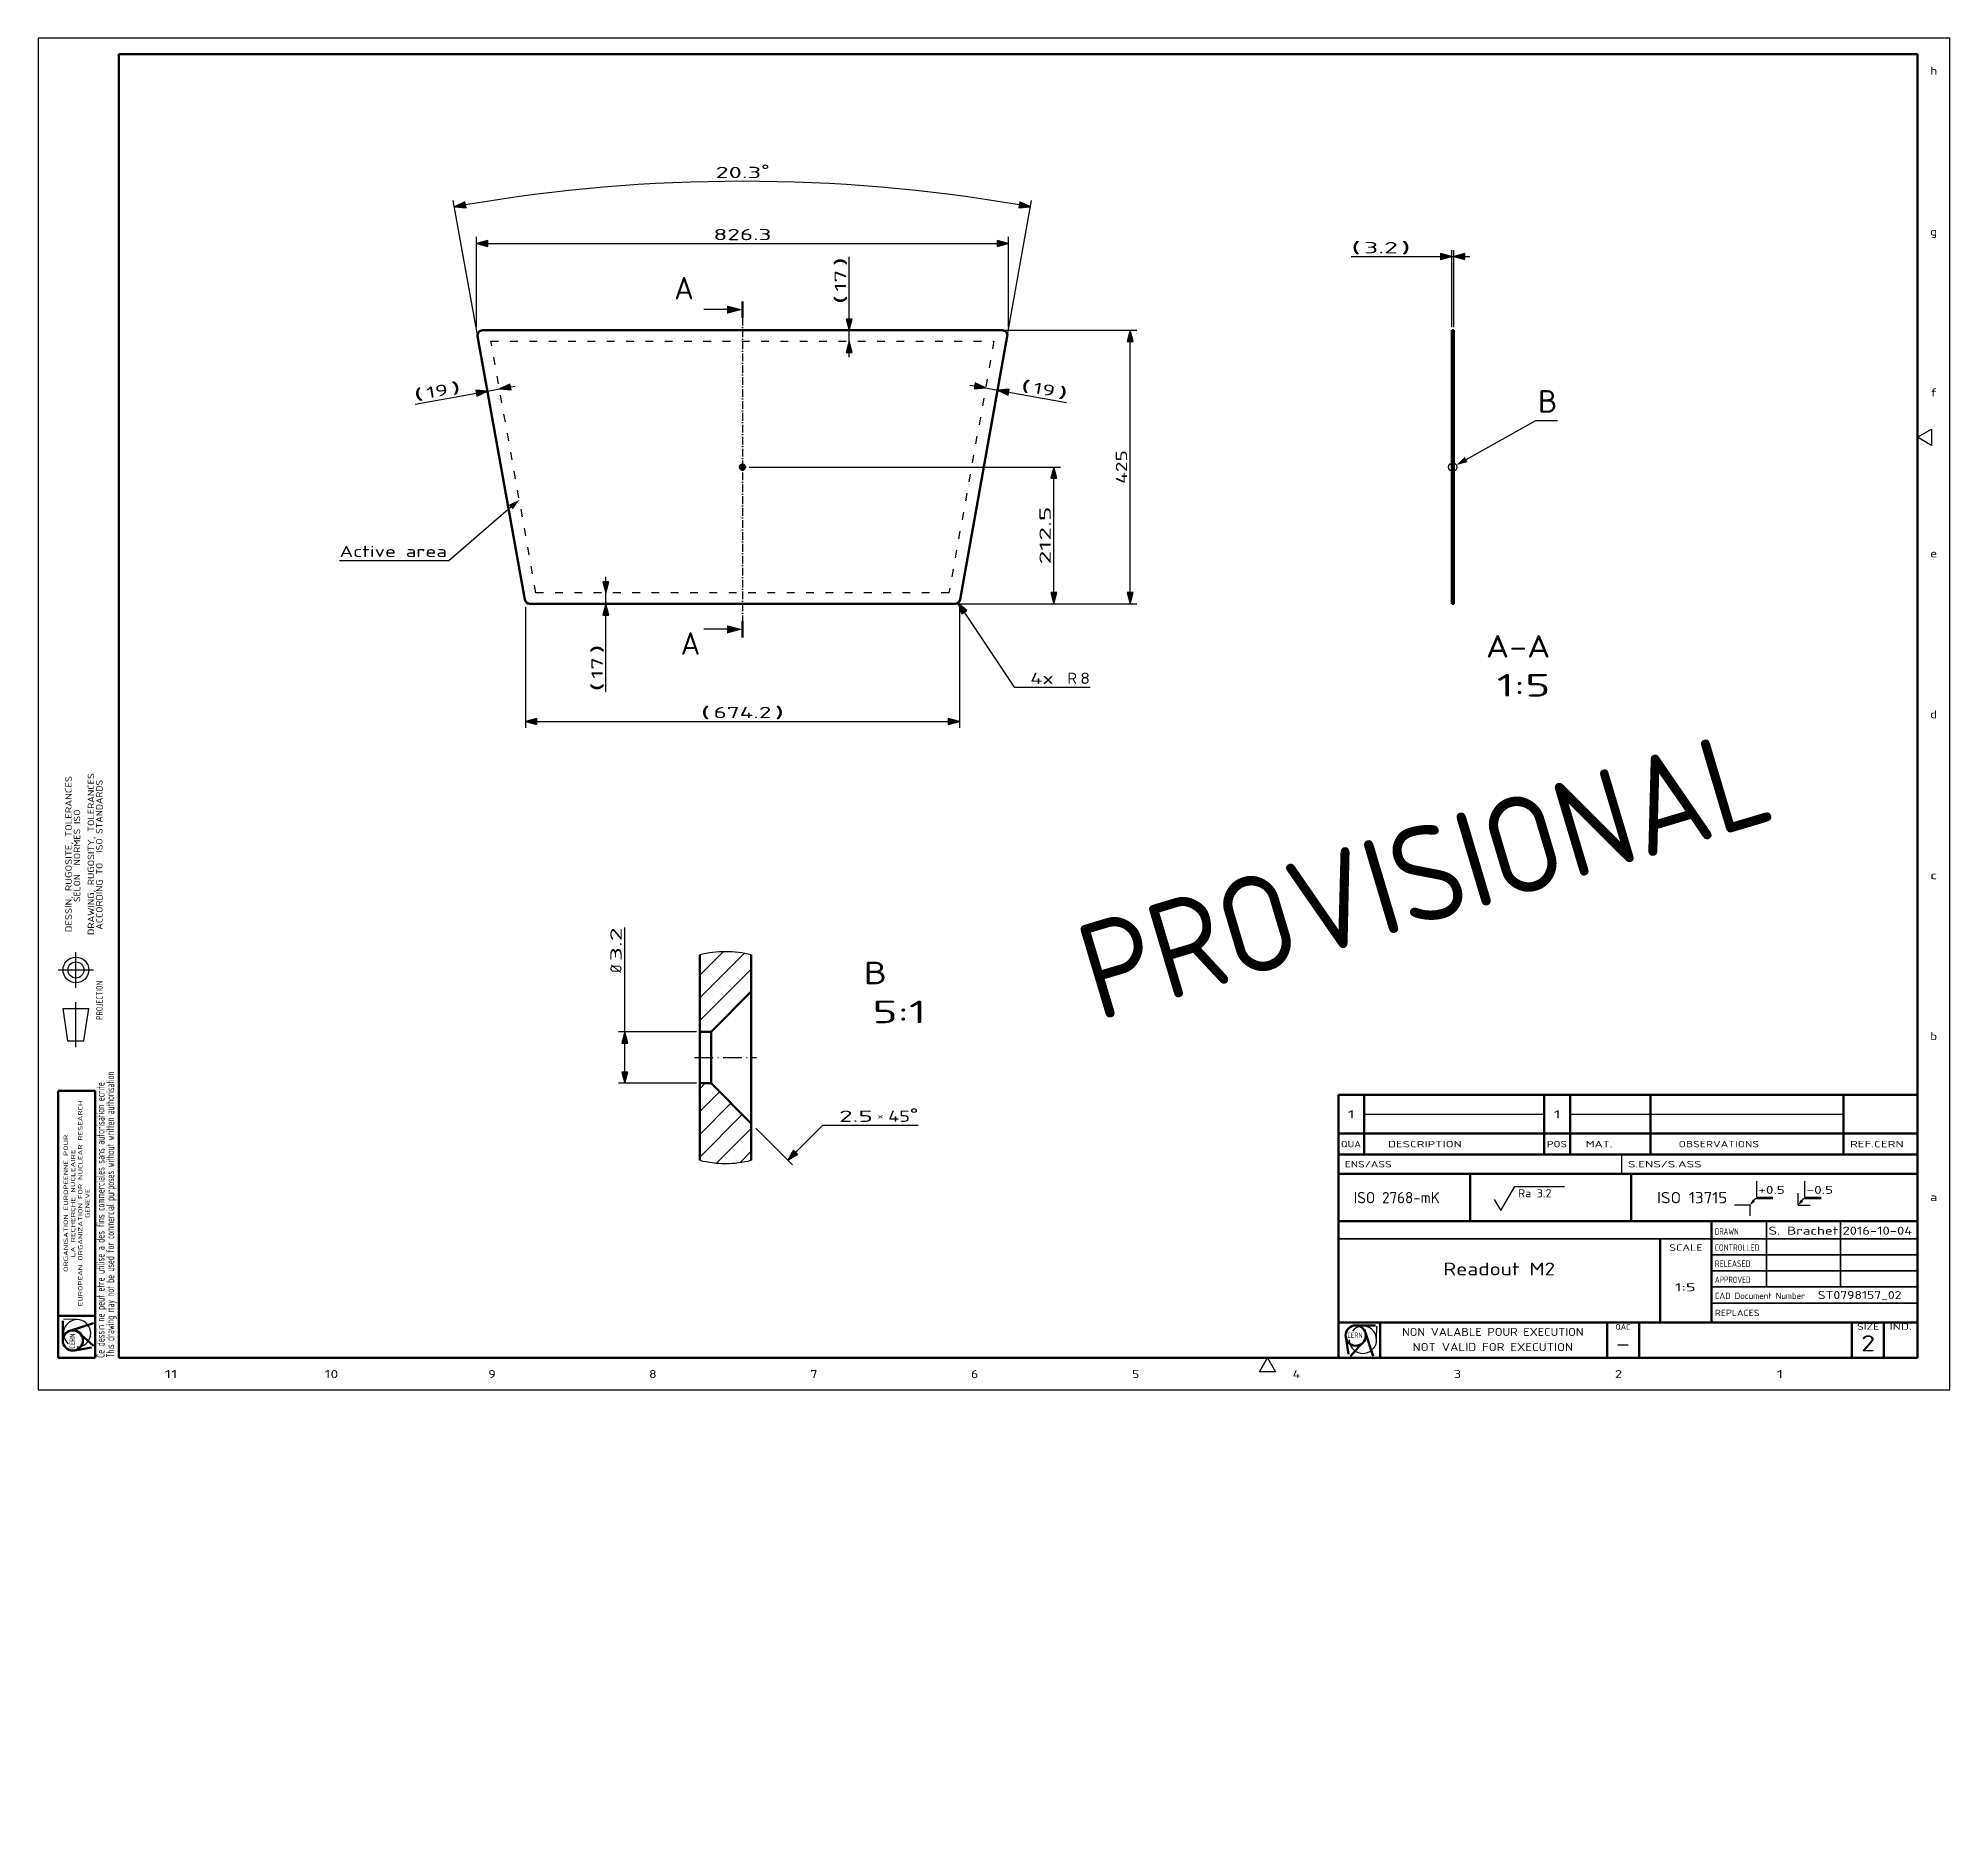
# Model space of a CAD drawing. Extents: x 0 to 594, y -132 to 420.
import ezdxf
from ezdxf.enums import TextEntityAlignment as Align

# ---------------------------------------------------------------- set-up
doc = ezdxf.new("R2010")
doc.units = 0
doc.linetypes.add('DASHDOT', pattern=[18.5, 12, -3, 0.5, -3])
doc.linetypes.add('DASHSPACE', pattern=[30, 12, -18])
doc.layers.get('0').update_dxf_attribs({"lineweight": 13})
doc.styles.get("Standard").update_dxf_attribs({"font": 'isocp.shx'})
doc.dimstyles.get("Standard").update_dxf_attribs({"dimtxt": 2.5, "dimasz": 2.5, "dimexe": 1.25, "dimexo": 0.625, "dimtad": 1, "dimtxsty": 'STANDARD', "dimcen": 2.5, "dimadec": 0, "dimazin": 0, "dimtfac": 1, "dimtmove": 0, "dimatfit": 0, "dimfxl": 1, "dimarcsym": 0})

msp = doc.modelspace()

# ---------------------------------------------------------------- texts
at = {"insert": (320.774581, 143.229472), "char_height": 30, "attachment_point": 1, "rotation": 16.630577652}
msp.add_mtext_dynamic_manual_height_columns('PROVISIONAL', width=118.97133166, gutter_width=12.5, heights=[0], dxfattribs=at)

# ---------------------------------------------------------------- blocks, each defined once
blk = doc.blocks.new('*D75')
at = {"color": 7, "lineweight": 25, "transparency": 16777216}
for p, q in [((136.362484, 328.373028), (128.987875, 369.565606)), ((301.306234, 328.373028), (308.680844, 369.565606))]:
    blk.add_line(p, q, dxfattribs=at)
for points in [[(132.599044, 369.126837), (129.340328, 367.596905), (132.927438, 367.29251)], [(304.741281, 367.29251), (308.32839, 367.596905), (305.069674, 369.126837)]]:
    blk.add_lwpolyline(points, close=True, dxfattribs=at)
blk.add_arc((218.834359, -132.292609), 507.837256, 80.242326, 99.757679, dxfattribs=at)
for points in [[(132.599044, 369.126837), (129.340328, 367.596905), (132.599044, 369.126837), (132.927438, 367.29251)], [(304.741281, 367.29251), (308.32839, 367.596905), (304.741281, 367.29251), (305.069674, 369.126837)]]:
    blk.add_solid(points, dxfattribs=at)
for s, width, p, p2 in [('%%d', 1.62963, (224.673072, 377.244659), (227.239739, 377.244659)), ('20.3', 1.776077, (210.42898, 376.544659), (224.673072, 376.544659))]:
    blk.add_text(s, height=3.5, dxfattribs=dict(at, width=width)).set_placement(p, p2, align=Align.FIT)
blk = doc.blocks.new('*D76')
at = {"color": 7, "lineweight": 25, "transparency": 16777216}
for p, q in [((136.201791, 330.270635), (136.201791, 358.249786)), ((301.466927, 330.270635), (301.466927, 358.249786)), ((139.679122, 356.249835), (297.989596, 356.249835))]:
    blk.add_line(p, q, dxfattribs=at)
for points in [[(139.679122, 357.181573), (136.201791, 356.249835), (139.679122, 355.318047)], [(297.989596, 355.318047), (301.466927, 356.249835), (297.989596, 357.181573)]]:
    blk.add_lwpolyline(points, close=True, dxfattribs=at)
for points in [[(139.679122, 357.181573), (136.201791, 356.249835), (139.679122, 357.181573), (139.679122, 355.318047)], [(297.989596, 355.318047), (301.466927, 356.249835), (297.989596, 355.318047), (297.989596, 357.181573)]]:
    blk.add_solid(points, dxfattribs=at)
at = {"color": 7, "lineweight": 25, "transparency": 16777216, "width": 1.717303}
blk.add_text('826.3', height=3.5, dxfattribs=at).set_placement((209.844302, 357.249786), (227.824416, 357.249786), align=Align.FIT)
blk = doc.blocks.new('*D77')
at = {"color": 7, "lineweight": 25, "transparency": 16777216}
for p, q in [((300.55505, 329.270635), (341.358431, 329.270635)), ((339.358431, 247.747979), (339.358431, 325.793292)), ((285.910586, 244.270635), (341.358431, 244.270635))]:
    blk.add_line(p, q, dxfattribs=at)
for points in [[(340.290182, 325.793292), (339.358431, 329.270635), (338.426681, 325.793292)], [(338.426681, 247.747979), (339.358431, 244.270635), (340.290182, 247.747979)]]:
    blk.add_lwpolyline(points, close=True, dxfattribs=at)
for points in [[(340.290182, 325.793292), (339.358431, 329.270635), (340.290182, 325.793292), (338.426681, 325.793292)], [(338.426681, 247.747979), (339.358431, 244.270635), (338.426681, 247.747979), (340.290182, 247.747979)]]:
    blk.add_solid(points, dxfattribs=at)
at = {"color": 7, "lineweight": 25, "transparency": 16777216, "width": 1.435532}
blk.add_text('425', height=3.5, rotation=90, dxfattribs=at).set_placement((338.358431, 281.516607), (338.358431, 292.024664), align=Align.FIT)
blk = doc.blocks.new('*D78')
at = {"color": 7, "lineweight": 25, "transparency": 16777216}
for p, q in [((220.900359, 286.770635), (317.634646, 286.770635)), ((315.634646, 247.747979), (315.634646, 283.293292)), ((285.910586, 244.270635), (317.634646, 244.270635))]:
    blk.add_line(p, q, dxfattribs=at)
for points in [[(316.566396, 283.293292), (315.634646, 286.770635), (314.702896, 283.293292)], [(314.702896, 247.747979), (315.634646, 244.270635), (316.566396, 247.747979)]]:
    blk.add_lwpolyline(points, close=True, dxfattribs=at)
for points in [[(316.566396, 283.293292), (315.634646, 286.770635), (316.566396, 283.293292), (314.702896, 283.293292)], [(314.702896, 247.747979), (315.634646, 244.270635), (314.702896, 247.747979), (316.566396, 247.747979)]]:
    blk.add_solid(points, dxfattribs=at)
at = {"color": 7, "lineweight": 25, "transparency": 16777216, "width": 1.840345}
blk.add_text('212.5', height=3.5, rotation=90, dxfattribs=at).set_placement((314.634646, 256.530572), (314.634646, 274.510699), align=Align.FIT)
blk = doc.blocks.new('*D79')
at = {"color": 7, "lineweight": 25, "transparency": 16777216}
for p, q in [((151.419137, 243.270635), (151.419137, 205.740801)), ((286.249581, 243.270635), (286.249581, 205.740801)), ((154.896469, 207.740801), (282.77225, 207.740801))]:
    blk.add_line(p, q, dxfattribs=at)
for points in [[(154.896469, 208.67254), (151.419137, 207.740801), (154.896469, 206.809063)], [(282.77225, 206.809063), (286.249581, 207.740801), (282.77225, 208.67254)]]:
    blk.add_lwpolyline(points, close=True, dxfattribs=at)
for points in [[(154.896469, 208.67254), (151.419137, 207.740801), (154.896469, 208.67254), (154.896469, 206.809063)], [(282.77225, 206.809063), (286.249581, 207.740801), (282.77225, 206.809063), (282.77225, 208.67254)]]:
    blk.add_solid(points, dxfattribs=at)
for s, width, p, p2 in [('(', 3.469741, (205.808279, 208.740801), (208.844302, 208.740801)), ('674.2', 1.651794, (209.844302, 208.740801), (227.824416, 208.740801)), (')', 3.475213, (228.824416, 208.740801), (231.860439, 208.740801))]:
    blk.add_text(s, height=3.5, dxfattribs=dict(at, width=width)).set_placement(p, p2, align=Align.FIT)
blk = doc.blocks.new('*D80')
at = {"color": 7, "lineweight": 25, "transparency": 16777216}
for p, q in [((287.734097, 241.650787), (303.304623, 218.380035)), ((303.304623, 218.380035), (326.841512, 218.380035))]:
    blk.add_line(p, q, dxfattribs=at)
blk.add_lwpolyline([(288.508486, 242.168926), (285.80035, 244.54085), (286.959707, 241.132647)], close=True, dxfattribs=at)
blk.add_solid([(288.508486, 242.168926), (285.80035, 244.54085), (288.508486, 242.168926), (286.959707, 241.132647)], dxfattribs=at)
for s, width, p, p2 in [('4x ', 1.580161, (308.261398, 219.380035), (318.769467, 219.380035)), ('R', 1.334518, (319.769473, 219.380035), (322.805502, 219.380035)), ('8', 1.577148, (323.805502, 219.380035), (326.841512, 219.380035))]:
    blk.add_text(s, height=3.5, dxfattribs=dict(at, width=width)).set_placement(p, p2, align=Align.FIT)
blk = doc.blocks.new('*D81')
at = {"color": 7, "lineweight": 25, "transparency": 16777216}
for p, q in [((289.47629, 312.230059), (290.975118, 311.961749)), ((294.398031, 311.348956), (298.138564, 310.679278)), ((301.561471, 310.066485), (319.48088, 306.858428))]:
    blk.add_line(p, q, dxfattribs=at)
for points in [[(290.810928, 311.044561), (294.398037, 311.348956), (291.139321, 312.878936)], [(301.725674, 310.983672), (298.138564, 310.679278), (301.39728, 309.149346)]]:
    blk.add_lwpolyline(points, close=True, dxfattribs=at)
for points in [[(290.810928, 311.044561), (294.398037, 311.348956), (290.810928, 311.044561), (291.139321, 312.878936)], [(301.725674, 310.983672), (298.138564, 310.679278), (301.725674, 310.983672), (301.39728, 309.149346)]]:
    blk.add_solid(points, dxfattribs=at)
for s, rotation, width, p, p2 in [('(', 349.849412641, 3.469752, (305.045327, 310.458721), (308.03384, 309.923663)), ('19', 349.849605239, 1.725111, (309.018185, 309.747491), (315.684249, 308.554034)), (')', 349.849412641, 3.475225, (316.668594, 308.377813), (319.657107, 307.842755))]:
    blk.add_text(s, height=3.5, rotation=rotation, dxfattribs=dict(at, width=width)).set_placement(p, p2, align=Align.FIT)
blk = doc.blocks.new('*D82')
at = {"color": 7, "lineweight": 25, "transparency": 16777216}
for p, q in [((252.007107, 332.747979), (252.007107, 352.100567)), ((252.007107, 325.870635), (252.007107, 329.270635)), ((252.007107, 320.870635), (252.007107, 322.393292))]:
    blk.add_line(p, q, dxfattribs=at)
for points in [[(251.075356, 332.747979), (252.007107, 329.270635), (252.938854, 332.747979)], [(252.938854, 322.393292), (252.007107, 325.870635), (251.075356, 322.393292)]]:
    blk.add_lwpolyline(points, close=True, dxfattribs=at)
for points in [[(251.075356, 332.747979), (252.007107, 329.270635), (251.075356, 332.747979), (252.938854, 332.747979)], [(252.938854, 322.393292), (252.007107, 325.870635), (252.938854, 322.393292), (251.075356, 322.393292)]]:
    blk.add_solid(points, dxfattribs=at)
for s, width, p, p2 in [(')', 3.475227, (251.007107, 349.064581), (251.007107, 352.100616)), ('17', 1.84274, (251.007107, 341.29251), (251.007107, 348.064581)), ('(', 3.469754, (251.007107, 337.256475), (251.007107, 340.29251))]:
    blk.add_text(s, height=3.5, rotation=90, dxfattribs=dict(at, width=width)).set_placement(p, p2, align=Align.FIT)
blk = doc.blocks.new('*D83')
at = {"color": 7, "lineweight": 25, "transparency": 16777216}
for p, q in [((176.41155, 251.147979), (176.41155, 252.670635)), ((176.41155, 244.270635), (176.41155, 247.670635)), ((176.41155, 216.920709), (176.41155, 240.793292))]:
    blk.add_line(p, q, dxfattribs=at)
for points in [[(175.4798, 251.147979), (176.41155, 247.670635), (177.343298, 251.147979)], [(177.343298, 240.793292), (176.41155, 244.270635), (175.4798, 240.793292)]]:
    blk.add_lwpolyline(points, close=True, dxfattribs=at)
for points in [[(175.4798, 251.147979), (176.41155, 247.670635), (175.4798, 251.147979), (177.343298, 251.147979)], [(177.343298, 240.793292), (176.41155, 244.270635), (177.343298, 240.793292), (175.4798, 240.793292)]]:
    blk.add_solid(points, dxfattribs=at)
for s, width, p, p2 in [(')', 3.475227, (175.41155, 228.728765), (175.41155, 231.7648)), ('17', 1.84274, (175.41155, 220.956719), (175.41155, 227.72879)), ('(', 3.469754, (175.41155, 216.920709), (175.41155, 219.956744))]:
    blk.add_text(s, height=3.5, rotation=90, dxfattribs=dict(at, width=width)).set_placement(p, p2, align=Align.FIT)
blk = doc.blocks.new('*D84')
at = {"color": 7, "lineweight": 25, "transparency": 16777216}
for p, q in [((117.165865, 306.344171), (136.164712, 309.745489)), ((139.587618, 310.358282), (143.328158, 311.02796)), ((146.751058, 311.640753), (148.249899, 311.909063))]:
    blk.add_line(p, q, dxfattribs=at)
for points in [[(136.328909, 308.828301), (139.587618, 310.358282), (136.000509, 310.662676)], [(146.586862, 312.557891), (143.328152, 311.02796), (146.915261, 310.723565)]]:
    blk.add_lwpolyline(points, close=True, dxfattribs=at)
for points in [[(136.328909, 308.828301), (139.587618, 310.358282), (136.328909, 308.828301), (136.000509, 310.662676)], [(146.586862, 312.557891), (143.328152, 311.02796), (146.586862, 312.557891), (146.915261, 310.723565)]]:
    blk.add_solid(points, dxfattribs=at)
for s, rotation, width, p, p2 in [('(', 10.150587359, 3.469752, (116.989633, 307.328497), (119.978146, 307.863555)), ('19', 10.15039327, 1.725111, (120.96249, 308.039776), (127.628555, 309.233233)), (')', 10.150605936, 3.475225, (128.612905, 309.409405), (131.601418, 309.944464))]:
    blk.add_text(s, height=3.5, rotation=rotation, dxfattribs=dict(at, width=width)).set_placement(p, p2, align=Align.FIT)
blk = doc.blocks.new('*D89')
at = {"color": 7, "lineweight": 25, "transparency": 16777216}
for p, q in [((407.946122, 352.180645), (435.746155, 352.180645)), ((439.223488, 330.270635), (439.223488, 354.180645)), ((439.223488, 352.180645), (439.863488, 352.180645)), ((439.863488, 330.270635), (439.863488, 354.180645)), ((443.34082, 352.180645), (444.863487, 352.180645))]:
    blk.add_line(p, q, dxfattribs=at)
for points in [[(435.746155, 351.248907), (439.223488, 352.180645), (435.746155, 353.112383)], [(443.34082, 353.112383), (439.863488, 352.180645), (443.34082, 351.248907)]]:
    blk.add_lwpolyline(points, close=True, dxfattribs=at)
for points in [[(435.746155, 351.248907), (439.223488, 352.180645), (435.746155, 351.248907), (435.746155, 353.112383)], [(443.34082, 353.112383), (439.863488, 352.180645), (443.34082, 353.112383), (443.34082, 351.248907)]]:
    blk.add_solid(points, dxfattribs=at)
for s, width, p, p2 in [('(', 3.469741, (407.946122, 353.180645), (410.982145, 353.180645)), ('3.2', 1.864718, (411.982142, 353.180645), (422.490213, 353.180645)), (')', 3.475213, (423.490213, 353.180645), (426.526236, 353.180645))]:
    blk.add_text(s, height=3.5, dxfattribs=dict(at, width=width)).set_placement(p, p2, align=Align.FIT)
blk = doc.blocks.new('*D95')
at = {"color": 7, "lineweight": 25, "transparency": 16777216}
for p, q in [((182.288491, 111.284523), (182.288491, 143.696632)), ((204.576996, 111.284523), (180.28849, 111.284523)), ((182.288491, 98.76194), (182.288491, 107.80735)), ((204.576996, 95.284767), (180.28849, 95.284767))]:
    blk.add_line(p, q, dxfattribs=at)
for points in [[(183.220238, 107.80735), (182.288491, 111.284523), (181.356741, 107.80735)], [(181.356741, 98.76194), (182.288491, 95.284767), (183.220238, 98.76194)]]:
    blk.add_lwpolyline(points, close=True, dxfattribs=at)
for points in [[(183.220238, 107.80735), (182.288491, 111.284523), (183.220238, 107.80735), (181.356741, 107.80735)], [(181.356741, 98.76194), (182.288491, 95.284767), (181.356741, 98.76194), (183.220238, 98.76194)]]:
    blk.add_solid(points, dxfattribs=at)
for s, width, p, p2 in [('3.2', 1.864672, (181.288489, 133.18882), (181.288489, 143.696632)), ('%%c', 0.977958, (181.288489, 129.621315), (181.288489, 132.188454))]:
    blk.add_text(s, height=3.5, rotation=90, dxfattribs=dict(at, width=width)).set_placement(p, p2, align=Align.FIT)
blk = doc.blocks.new('BLOCK1578')
at = {"color": 7, "lineweight": 25, "width": 1.014931}
blk.add_text('m:K:NOENV', height=0.01, dxfattribs=at).set_placement((408.799988, 59.844761), (408.862457, 59.844761), align=Align.FIT)
blk = doc.blocks.new('BLOCK1579')
at = {"color": 7, "lineweight": 25, "width": 1.037856}
blk.add_text('ISO 2768-mK', height=3.5, dxfattribs=at).set_placement((408.799988, 58.016785), (435.516998, 58.016785), align=Align.FIT)
blk = doc.blocks.new('BLOCK1580')
at = {"color": 7, "lineweight": 25, "width": 1.013909}
blk.add_text('APA:3.2:NOSFCOPT', height=0.01, dxfattribs=at).set_placement((459.820007, 59.023399), (459.93103, 59.023399), align=Align.FIT)
blk = doc.blocks.new('BLOCK1581')
at = {"color": 7, "lineweight": 25, "width": 1.186215}
blk.add_text('Ra 3.2', height=2.5, dxfattribs=at).set_placement((459.820007, 59.870144), (470.229218, 59.870144), align=Align.FIT)
blk = doc.blocks.new('BLOCK1582')
at = {"color": 7, "lineweight": 25, "width": 1.346576}
blk.add_text('+0.5:-0.5:NOEDGEOPT::', height=0.01, dxfattribs=at).set_placement((549.5, 60.083401), (549.673035, 60.083401), align=Align.FIT)
blk = doc.blocks.new('BLOCK1583')
at = {"color": 7, "lineweight": 25, "width": 1.438524}
blk.add_text('-0.5', height=2.5, dxfattribs=at).set_placement((549.5, 60.930145), (557.740662, 60.930145), align=Align.FIT)
blk = doc.blocks.new('BLOCK1584')
at = {"color": 7, "lineweight": 25, "width": 1.438524}
blk.add_text('+0.5', height=2.5, dxfattribs=at).set_placement((534.5, 60.930145), (542.740662, 60.930145), align=Align.FIT)
blk = doc.blocks.new('BLOCK1585')
at = {"color": 7, "lineweight": 25, "width": 1.180313}
blk.add_text('ISO 13715', height=3.5, dxfattribs=at).set_placement((503, 58.016785), (524.859375, 58.016785), align=Align.FIT)
blk = doc.blocks.new('BLOCK1586')
at = {"color": 7, "lineweight": 25, "width": 2.313151}
blk.add_text(' 1', height=2.5, dxfattribs=at).set_placement((537.831421, 3.690562), (542.168579, 3.690562), align=Align.FIT)
blk = doc.blocks.new('BLOCK1587')
at = {"color": 7, "lineweight": 25, "width": 1.717598}
blk.add_text(' 2', height=2.5, dxfattribs=at).set_placement((487.831421, 3.690562), (492.16861, 3.690562), align=Align.FIT)
blk = doc.blocks.new('BLOCK1588')
at = {"color": 7, "lineweight": 25, "width": 1.749887}
blk.add_text(' 3', height=2.5, dxfattribs=at).set_placement((437.831421, 3.690562), (442.16861, 3.690562), align=Align.FIT)
blk = doc.blocks.new('BLOCK1589')
at = {"color": 7, "lineweight": 25, "width": 1.652262}
blk.add_text(' 4', height=2.5, dxfattribs=at).set_placement((387.831421, 3.690562), (392.16861, 3.690562), align=Align.FIT)
blk = doc.blocks.new('BLOCK1590')
at = {"color": 7, "lineweight": 25, "width": 1.749887}
blk.add_text(' 5', height=2.5, dxfattribs=at).set_placement((337.831421, 3.690562), (342.16861, 3.690562), align=Align.FIT)
blk = doc.blocks.new('BLOCK1591')
at = {"color": 7, "lineweight": 25, "width": 1.735559}
blk.add_text(' 6', height=2.5, dxfattribs=at).set_placement((287.831421, 3.690562), (292.16861, 3.690562), align=Align.FIT)
blk = doc.blocks.new('BLOCK1592')
at = {"color": 7, "lineweight": 25, "width": 1.826178}
blk.add_text(' 7', height=2.5, dxfattribs=at).set_placement((237.831406, 3.690562), (242.168579, 3.690562), align=Align.FIT)
blk = doc.blocks.new('BLOCK1593')
at = {"color": 7, "lineweight": 25, "width": 1.826178}
blk.add_text(' 8', height=2.5, dxfattribs=at).set_placement((187.831406, 3.690562), (192.168579, 3.690562), align=Align.FIT)
blk = doc.blocks.new('BLOCK1594')
at = {"color": 7, "lineweight": 25, "width": 1.698199}
blk.add_text(' 9', height=2.5, dxfattribs=at).set_placement((137.831406, 3.690562), (142.168579, 3.690562), align=Align.FIT)
blk = doc.blocks.new('BLOCK1595')
at = {"color": 7, "lineweight": 25, "width": 1.793721}
blk.add_text(' 10', height=2.5, dxfattribs=at).set_placement((86.747116, 3.690562), (93.252884, 3.690562), align=Align.FIT)
blk = doc.blocks.new('BLOCK1596')
at = {"color": 7, "lineweight": 25, "width": 2.081844}
blk.add_text(' 11', height=2.5, dxfattribs=at).set_placement((36.747116, 3.690562), (43.25288, 3.690562), align=Align.FIT)
blk = doc.blocks.new('BLOCK1597')
at = {"color": 7, "lineweight": 25, "width": 1.479644}
blk.add_text('a', height=2.5, dxfattribs=at).set_placement((587.91571, 58.690563), (590.08429, 58.690563), align=Align.FIT)
blk = doc.blocks.new('BLOCK1598')
at = {"color": 7, "lineweight": 25, "width": 1.479644}
blk.add_text('b', height=2.5, dxfattribs=at).set_placement((587.91571, 108.690559), (590.08429, 108.690559), align=Align.FIT)
blk = doc.blocks.new('BLOCK1599')
at = {"color": 7, "lineweight": 25, "width": 1.927627}
blk.add_text('c', height=2.5, dxfattribs=at).set_placement((587.91571, 158.690567), (590.08429, 158.690567), align=Align.FIT)
blk = doc.blocks.new('BLOCK1600')
at = {"color": 7, "lineweight": 25, "width": 1.577149}
blk.add_text('d', height=2.5, dxfattribs=at).set_placement((587.91571, 208.690567), (590.08429, 208.690567), align=Align.FIT)
blk = doc.blocks.new('BLOCK1601')
at = {"color": 7, "lineweight": 25, "width": 1.577149}
blk.add_text('e', height=2.5, dxfattribs=at).set_placement((587.91571, 258.690552), (590.08429, 258.690552), align=Align.FIT)
blk = doc.blocks.new('BLOCK1602')
at = {"color": 7, "lineweight": 25, "width": 1.927627}
blk.add_text('f', height=2.5, dxfattribs=at).set_placement((587.91571, 308.690552), (590.08429, 308.690552), align=Align.FIT)
blk = doc.blocks.new('BLOCK1603')
at = {"color": 7, "lineweight": 25, "width": 1.479644}
blk.add_text('g', height=2.5, dxfattribs=at).set_placement((587.91571, 358.690552), (590.08429, 358.690552), align=Align.FIT)
blk = doc.blocks.new('BLOCK1604')
at = {"color": 7, "lineweight": 25, "width": 1.479644}
blk.add_text('h', height=2.5, dxfattribs=at).set_placement((587.91571, 408.690552), (590.08429, 408.690552), align=Align.FIT)
blk = doc.blocks.new('BLOCK1605')
at = {"color": 7, "lineweight": 25, "width": 1.556522}
blk.add_text('REF.CERN', height=2, dxfattribs=at).set_placement((563, 75.402443), (579.654785, 75.402443), align=Align.FIT)
blk = doc.blocks.new('BLOCK1606')
at = {"color": 7, "lineweight": 25, "width": 1.374215}
blk.add_text('OBSERVATIONS', height=2, dxfattribs=at).set_placement((509.750153, 75.402443), (534.7323, 75.402443), align=Align.FIT)
blk = doc.blocks.new('BLOCK1607')
at = {"color": 7, "lineweight": 25, "width": 1.514066}
blk.add_text('MAT.', height=2, dxfattribs=at).set_placement((480.856293, 75.402443), (489.183655, 75.402443), align=Align.FIT)
blk = doc.blocks.new('BLOCK1608')
at = {"color": 7, "lineweight": 25, "width": 1.36389}
blk.add_text('POS', height=2, dxfattribs=at).set_placement((468.799988, 75.402443), (475.045532, 75.402443), align=Align.FIT)
blk = doc.blocks.new('BLOCK1609')
at = {"color": 7, "lineweight": 25, "width": 1.274601}
blk.add_text('QUA', height=2, dxfattribs=at).set_placement((404.799988, 75.402443), (411.045532, 75.402443), align=Align.FIT)
blk = doc.blocks.new('BLOCK1610')
at = {"color": 7, "lineweight": 25, "width": 1.50866}
blk.add_text('S.ENS/S.ASS', height=2, dxfattribs=at).set_placement((494, 69.152443), (516.900269, 69.152443), align=Align.FIT)
blk = doc.blocks.new('BLOCK1611')
at = {"color": 7, "lineweight": 25, "width": 1.536933}
blk.add_text('DESCRIPTION', height=2, dxfattribs=at).set_placement((419.429871, 75.402443), (442.33017, 75.402443), align=Align.FIT)
blk = doc.blocks.new('BLOCK1612')
at = {"color": 7, "lineweight": 25, "width": 1.351945}
blk.add_text('ENS/ASS', height=2, dxfattribs=at).set_placement((406, 69.152443), (420.572906, 69.152443), align=Align.FIT)
blk = doc.blocks.new('BLOCK1613')
at = {"color": 7, "lineweight": 25, "width": 1.421882}
blk.add_text('2', height=5, dxfattribs=at).set_placement((566.47644, 12), (570.813599, 12), align=Align.FIT)
blk = doc.blocks.new('BLOCK1614')
at = {"color": 7, "lineweight": 25, "width": 1.194602}
blk.add_text('ST0798157_02', height=2.5, dxfattribs=at).set_placement((552.976929, 28.25), (579, 28.25), align=Align.FIT)
blk = doc.blocks.new('BLOCK1615')
at = {"color": 7, "lineweight": 25, "width": 1.065328}
blk.add_text('CAD Document Number', height=2, dxfattribs=at).set_placement((521, 28.25), (549.018127, 28.25), align=Align.FIT)
blk = doc.blocks.new('BLOCK1616')
at = {"color": 7, "lineweight": 25, "width": 1.324327}
blk.add_text('2016-10-04', height=2.5, dxfattribs=at).set_placement((560.657043, 48.25), (582.342896, 48.25), align=Align.FIT)
blk = doc.blocks.new('BLOCK1617')
at = {"color": 7, "lineweight": 25, "width": 1.433775}
blk.add_text('S. Brachet', height=2.5, dxfattribs=at).set_placement((537.657043, 48.25), (559.342896, 48.25), align=Align.FIT)
blk = doc.blocks.new('BLOCK1618')
at = {"color": 7, "lineweight": 25, "width": 1.870242}
blk.add_text('1:5', height=2.5, dxfattribs=at).set_placement((508.547119, 30.6723), (515.052856, 30.6723), align=Align.FIT)
blk = doc.blocks.new('BLOCK1619')
at = {"color": 7, "lineweight": 25, "width": 1.57716}
blk.add_text('-', height=5, dxfattribs=at).set_placement((490.266418, 12), (494.603607, 12), align=Align.FIT)
blk = doc.blocks.new('BLOCK1620')
at = {"color": 7, "lineweight": 25, "width": 1.273755}
blk.add_text('Readout M2', height=4, dxfattribs=at).set_placement((436.651306, 35.599998), (471.348694, 35.599998), align=Align.FIT)
blk = doc.blocks.new('BLOCK1621')
at = {"color": 7, "lineweight": 25, "width": 0.924407}
blk.add_text('CONTROLLED', height=2, dxfattribs=at).set_placement((521, 43.25), (534.878967, 43.25), align=Align.FIT)
blk = doc.blocks.new('BLOCK1622')
at = {"color": 7, "lineweight": 25, "width": 0.867432}
blk.add_text('DRAWN', height=2, dxfattribs=at).set_placement((521, 48.25), (528.373169, 48.25), align=Align.FIT)
blk = doc.blocks.new('BLOCK1623')
at = {"color": 7, "lineweight": 25, "width": 0.924191}
blk.add_text('RELEASED', height=2, dxfattribs=at).set_placement((521, 38.25), (532.103149, 38.25), align=Align.FIT)
blk = doc.blocks.new('BLOCK1624')
at = {"color": 7, "lineweight": 25, "width": 0.866492}
blk.add_text('APPROVED', height=2, dxfattribs=at).set_placement((521, 33.25), (532.103149, 33.25), align=Align.FIT)
blk = doc.blocks.new('BLOCK1625')
at = {"color": 7, "lineweight": 25, "width": 1.158588}
blk.add_text('REPLACES', height=2, dxfattribs=at).set_placement((521, 22.95245), (534.878967, 22.95245), align=Align.FIT)
blk = doc.blocks.new('BLOCK1626')
at = {"color": 7, "lineweight": 25, "width": 1.416215}
blk.add_text('SIZE', height=2, dxfattribs=at).set_placement((565.175293, 18.700001), (572.114746, 18.700001), align=Align.FIT)
blk = doc.blocks.new('BLOCK1627')
at = {"color": 7, "lineweight": 25, "width": 1.69255}
blk.add_text('IND.', height=2, dxfattribs=at).set_placement((575.280273, 18.700001), (582.219727, 18.700001), align=Align.FIT)
blk = doc.blocks.new('BLOCK1628')
at = {"color": 7, "lineweight": 25, "width": 1.258739}
blk.add_text('NOT VALID FOR EXECUTION', height=2.5, dxfattribs=at).set_placement((427.061249, 12.090562), (476.938782, 12.090562), align=Align.FIT)
blk = doc.blocks.new('BLOCK1629')
at = {"color": 7, "lineweight": 25, "width": 1.202843}
blk.add_text('NON VALABLE POUR EXECUTION', height=2.5, dxfattribs=at).set_placement((423.80835, 16.790562), (480.19162, 16.790562), align=Align.FIT)
blk = doc.blocks.new('BLOCK1630')
at = {"color": 7, "lineweight": 25, "width": 1.107362}
blk.add_text('QAC', height=1.8, dxfattribs=at).set_placement((490.092926, 18.700001), (494.777069, 18.700001), align=Align.FIT)
blk = doc.blocks.new('BLOCK1631')
at = {"color": 7, "lineweight": 25, "width": 0.973961}
blk.add_text('CERN', height=1.7, dxfattribs=at).set_placement((406.799988, 16.15), (411.518829, 16.15), align=Align.FIT)
blk = doc.blocks.new('BLOCK1632')
at = {"color": 7, "lineweight": 25, "width": 1.425919}
blk.add_text('SCALE', height=2, dxfattribs=at).set_placement((506.79538, 43.25), (517.20459, 43.25), align=Align.FIT)
blk = doc.blocks.new('BLOCK1633')
at = {"color": 7, "lineweight": 25, "width": 1.248109}
blk.add_text('NORMES ISO', height=2, rotation=90, dxfattribs=at).set_placement((13.04495, 163.000015), (13.04495, 180.348724), align=Align.FIT)
blk = doc.blocks.new('BLOCK1634')
at = {"color": 7, "lineweight": 25, "width": 1.175925}
blk.add_text('ISO STANDARDS', height=2, rotation=90.000005081, dxfattribs=at).set_placement((19.982868, 167.000015), (19.982866, 189.553329), align=Align.FIT)
blk = doc.blocks.new('BLOCK1635')
at = {"color": 7, "lineweight": 25, "width": 0.873675}
blk.add_text('PROJECTION', height=2, rotation=90, dxfattribs=at).set_placement((20.028679, 114.982063), (20.028679, 127.126152), align=Align.FIT)
blk = doc.blocks.new('BLOCK1636')
at = {"color": 7, "lineweight": 25, "width": 1.272325}
blk.add_text('DESSIN, RUGOSITE, TOLERANCES', height=2, rotation=90.000002359, dxfattribs=at).set_placement((10.438618, 142.211807), (10.438616, 190.788177), align=Align.FIT)
blk = doc.blocks.new('BLOCK1637')
at = {"color": 7, "lineweight": 25, "width": 1.188267}
blk.add_text('SELON', height=2, rotation=90, dxfattribs=at).set_placement((13.04495, 151.600021), (13.04495, 160.274368), align=Align.FIT)
blk = doc.blocks.new('BLOCK1638')
at = {"color": 7, "lineweight": 25, "width": 1.221763}
blk.add_text('DRAWING, RUGOSITY, TOLERANCES', height=2, rotation=90.000002278, dxfattribs=at).set_placement((17.377953, 141.344376), (17.377951, 191.655624), align=Align.FIT)
blk = doc.blocks.new('BLOCK1639')
at = {"color": 7, "lineweight": 25, "width": 1.23186}
blk.add_text('ACCORDING TO', height=2, rotation=90, dxfattribs=at).set_placement((19.982868, 143.000015), (19.982868, 163.818451), align=Align.FIT)
blk = doc.blocks.new('BLOCK1640')
at = {"color": 7, "lineweight": 25, "width": 1.520448}
blk.add_text('GENEVE', height=1.35, rotation=90, dxfattribs=at).set_placement((15.990597, 53.432953), (15.990597, 62.567043), align=Align.FIT)
blk = doc.blocks.new('BLOCK1641')
at = {"color": 7, "lineweight": 25, "width": 0.973962}
blk.add_text('CERN', height=1.7, rotation=90, dxfattribs=at).set_placement((11.435402, 12.8), (11.435402, 17.518848), align=Align.FIT)
blk = doc.blocks.new('BLOCK1642')
at = {"color": 7, "lineweight": 25, "width": 0.732561}
blk.add_text('Ce dessin ne peut etre utilise a des fins commerciales sans autorisation ecrite', height=2.5, rotation=90.000002676, dxfattribs=at).set_placement((20.613356, 10), (20.613352, 95.659264), align=Align.FIT)
blk = doc.blocks.new('BLOCK1643')
at = {"color": 7, "lineweight": 25, "width": 0.70288}
blk.add_text('This drawing may not be used for commercial purposes without written authorisation', height=2.5, rotation=90.000002578, dxfattribs=at).set_placement((23.613356, 10), (23.613352, 98.912155), align=Align.FIT)
blk = doc.blocks.new('BLOCK1644')
at = {"color": 7, "lineweight": 25, "width": 1.559242}
blk.add_text('ORGANISATION EUROPEENNE POUR', height=1.35, rotation=90.000002688, dxfattribs=at).set_placement((9.240597, 36.687115), (9.240595, 79.312881), align=Align.FIT)
blk = doc.blocks.new('BLOCK1645')
at = {"color": 7, "lineweight": 25, "width": 1.616198}
blk.add_text('LA RECHERCHE NUCLEAIRE', height=1.35, rotation=90.000003421, dxfattribs=at).set_placement((11.490597, 41.254166), (11.490595, 74.745834), align=Align.FIT)
blk = doc.blocks.new('BLOCK1646')
at = {"color": 7, "lineweight": 25, "width": 1.555402}
blk.add_text('EUROPEAN ORGANIZATION FOR NUCLEAR RESEARCH', height=1.35, rotation=90.000002688, dxfattribs=at).set_placement((13.740598, 26.030663), (13.740595, 89.969337), align=Align.FIT)
blk = doc.blocks.new('BLOCK1647')
at = {"color": 7, "lineweight": 25, "width": 2.478377}
blk.add_text('1', height=2.5, dxfattribs=at).set_placement((406.91571, 84.390556), (409.08429, 84.390556), align=Align.FIT)
blk = doc.blocks.new('BLOCK1648')
at = {"color": 7, "lineweight": 25, "width": 2.478377}
blk.add_text('1', height=2.5, dxfattribs=at).set_placement((470.91571, 84.390556), (473.08429, 84.390556), align=Align.FIT)
blk = doc.blocks.new('BLOCK1649')
at = {"color": 7, "lineweight": 25}
blk.add_line((548.099121, 58.85886), (548.52002, 59.349998), dxfattribs=at)
blk.add_solid([(547.706055, 59.195705), (546.84198, 57.391998), (548.492188, 58.522015)], dxfattribs=at)
blk = doc.blocks.new('BLOCK1650')
at = {"color": 7, "lineweight": 25}
blk.add_line((533.099121, 58.85886), (533.52002, 59.349998), dxfattribs=at)
blk.add_solid([(532.706055, 59.195705), (531.84198, 57.391998), (533.492188, 58.522015)], dxfattribs=at)
blk = doc.blocks.new('BLOCK1651')
at = {"color": 7, "lineweight": 25}
for p, q in [((-24.148146, 2232.003906), (-60, 2232.003906)), ((-24.148146, 1735.355225), (-60, 1735.355225))]:
    blk.add_line(p, q, dxfattribs=at)
at = {"color": 7, "lineweight": 50}
for p, q in [((0, 2244.503906), (0, 2219.503906)), ((0, 1722.855225), (0, 1747.855225))]:
    blk.add_line(p, q, dxfattribs=at)
at = {"color": 7, "linetype": 'DASHDOT', "lineweight": 25}
blk.add_line((0, 2219.503906), (0, 1747.855225), dxfattribs=at)
at = {"color": 7, "lineweight": 25}
for points in [[(-24.148146, 2225.533447), (0, 2232.003906), (-24.148146, 2238.474365)], [(-24.148146, 1728.884766), (0, 1735.355225), (-24.148146, 1741.825684)]]:
    blk.add_solid(points, dxfattribs=at)
at = {"color": 7, "lineweight": 25, "width": 1.15658}
for p, p2 in [((-106.000008, 2248), (-75.639771, 2248)), ((-96, 1696.000122), (-65.639763, 1696.000122))]:
    blk.add_text('A', height=35.000003, dxfattribs=at).set_placement(p, p2, align=Align.FIT)
blk = doc.blocks.new('BLOCK1652')
at = {"color": 7, "lineweight": 25}
blk.add_lwpolyline([(-359.832977, 1925.163452), (-456.018738, 1841.765747), (-626, 1841.765747)], dxfattribs=at)
blk.add_solid([(-356.781067, 1921.643555), (-346.696564, 1936.553345), (-362.884888, 1928.68335)], dxfattribs=at)
at = {"color": 7, "lineweight": 25, "width": 1.406048}
blk.add_text('Active area', height=17.500002, dxfattribs=at).set_placement((-626, 1847.716797), (-459.018738, 1847.716797), align=Align.FIT)
blk = doc.blocks.new('BLOCK1653')
at = {"color": 7, "linetype": 'DASHDOT', "lineweight": 25, "ltscale": 0.266498}
blk.add_line((0, 1992.829956), (0, 1982.170044), dxfattribs=at)
at = {"color": 7, "linetype": 'DASHDOT', "lineweight": 25, "ltscale": 0.2665}
blk.add_line((5.33, 1987.5), (-5.33, 1987.5), dxfattribs=at)
blk = doc.blocks.new('BLOCK1654')
at = {"color": 7, "lineweight": 50}
for p, q in [((-403.603441, 2200), (403.603441, 2200)), ((-338.255941, 1781.590194), (-411.47824, 2190.590194)), ((411.47824, 2190.590194), (338.255941, 1781.590194)), ((330.381143, 1775), (-330.381143, 1775))]:
    blk.add_line(p, q, dxfattribs=at)
at = {"color": 7, "linetype": 'DASHSPACE', "lineweight": 25}
for p, q in [((-320.817502, 1792), (-390.817303, 2183)), ((-390.817303, 2183), (390.817303, 2183)), ((390.817303, 2183), (320.817502, 1792)), ((320.817502, 1792), (-320.817502, 1792))]:
    blk.add_line(p, q, dxfattribs=at)
at = {"color": 7, "lineweight": 50}
for radius in [4.1, 1.6]:
    blk.add_circle((0, 1987.5), radius, dxfattribs=at)
for centre, start, end in [((-403.603441, 2192), 90, 190.15), ((403.603441, 2192), 349.85, 450), ((-330.381143, 1783), 190.15, 270), ((330.381143, 1783), 270, 349.85)]:
    blk.add_arc(centre, 8, start, end, dxfattribs=at)
blk = doc.blocks.new('BLOCK1655')
at = {"color": 7, "lineweight": 25}
blk.add_lwpolyline([(22.50798, 1999.214478), (131.000015, 2060), (164.360245, 2060)], dxfattribs=at)
blk.add_circle((1.59975, 1987.5), 6.579571, dxfattribs=at)
blk.add_solid([(20.230843, 2003.278809), (7.339798, 1990.716064), (24.785118, 1995.150146)], dxfattribs=at)
at = {"color": 7, "lineweight": 25, "width": 1.334515}
blk.add_text('B', height=35.000003, dxfattribs=at).set_placement((134.000015, 2071.952393), (164.360245, 2071.952393), align=Align.FIT)
blk = doc.blocks.new('BLOCK1656')
at = {"color": 7, "lineweight": 25}
for s, width, p, p2 in [('  A-A', 1.376881, (1.6, 1691.433716), (153.401184, 1691.433716)), ('  1:5', 1.979161, (1.6, 1630.914917), (153.401184, 1630.914917))]:
    blk.add_text(s, height=35.000003, dxfattribs=dict(at, width=width)).set_placement(p, p2, align=Align.FIT)
blk = doc.blocks.new('BLOCK1657')
at = {"color": 7, "lineweight": 50}
for p, q in [((3.2, 2200), (0, 2200)), ((0, 2200), (0, 1989.1)), ((3.2, 2200), (3.2, 1991.6)), ((0.7, 1989.1), (3.2, 1991.6)), ((3.2, 1985.534355), (3.2, 1991.6)), ((0.7, 1989.1), (0, 1989.1)), ((0, 1986.732919), (0, 1989.1)), ((0, 1985.9), (0, 1986.732919)), ((0, 1985.9), (0, 1775)), ((0.7, 1985.9), (0, 1985.9)), ((0.7, 1989.1), (0.7, 1986.732919)), ((0.7, 1986.732919), (0.7, 1985.9)), ((0.7, 1985.9), (3.2, 1983.4)), ((3.2, 1983.4), (3.2, 1985.534355)), ((3.2, 1983.4), (3.2, 1775)), ((3.2, 1775), (0, 1775))]:
    blk.add_line(p, q, dxfattribs=at)
blk = doc.blocks.new('BLOCK1658')
at = {"color": 7, "lineweight": 25}
for p, q in [((0, 1979.899048), (3.2, 1983.098999)), ((0, 1944.543701), (3.2, 1947.743652)), ((0, 1909.188354), (3.2, 1912.388306)), ((0, 1873.833008), (3.2, 1877.032959)), ((0, 1838.477661), (3.2, 1841.677612)), ((0, 1803.122314), (3.2, 1806.322266))]:
    blk.add_line(p, q, dxfattribs=at)
blk = doc.blocks.new('BLOCK1659')
at = {"color": 7, "lineweight": 25}
for p, q in [((0, 2192.031006), (3.2, 2195.230957)), ((0, 2156.675781), (3.2, 2159.875732)), ((0, 2121.320313), (3.2, 2124.520264)), ((0, 2085.965088), (3.2, 2089.165039)), ((0, 2050.609619), (3.2, 2053.80957)), ((0, 2015.254272), (3.2, 2018.454346))]:
    blk.add_line(p, q, dxfattribs=at)
blk = doc.blocks.new('BLOCK1660')
at = {"color": 7, "lineweight": 25}
for s, width, p, p2 in [('  B', 1.794694, (8, 1992.057373), (11.643229, 1992.057373)), ('  5:1', 2.017291, (8, 1989.636719), (14.072046, 1989.636719))]:
    blk.add_text(s, height=1.4, dxfattribs=dict(at, width=width)).set_placement(p, p2, align=Align.FIT)
blk = doc.blocks.new('BLOCK1661')
at = {"color": 7, "lineweight": 25}
for p, q in [((3.482843, 1983.117188), (5.75626, 1980.84375)), ((5.965183, 1981.618408), (7.651889, 1983.305054)), ((7.651889, 1983.305054), (13.571245, 1983.305054))]:
    blk.add_line(p, q, dxfattribs=at)
blk.add_lwpolyline([(5.833417, 1981.750122), (5.473418, 1981.126587), (6.096956, 1981.486572)], close=True, dxfattribs=at)
blk.add_solid([(5.833417, 1981.750122), (5.473418, 1981.126587), (5.833417, 1981.750122), (6.096956, 1981.486572)], dxfattribs=at)
for s, height, width, p, p2 in [('2.5', 0.7, 1.886556, (8.651889, 1983.505127), (10.753503, 1983.505127)), ('45', 0.7, 1.390572, (11.703503, 1983.505127), (13.057913, 1983.505127)), ('%%d', 0.7, 1.629625, (13.057913, 1983.64502), (13.571245, 1983.64502)), ('×', 0.35, 0.952381, (11.053503, 1983.680054), (11.403503, 1983.680054))]:
    blk.add_text(s, height=height, dxfattribs=dict(at, width=width)).set_placement(p, p2, align=Align.FIT)
blk = doc.blocks.new('BLOCK1662')
at = {"color": 7, "lineweight": 50}
for p, q in [((0, 1993.882128), (0, 1989.1)), ((3.2, 1993.882003), (3.2, 1991.6)), ((0.7, 1989.1), (3.2, 1991.6)), ((3.2, 1985.534355), (3.2, 1991.6)), ((0, 1986.732919), (0, 1989.1)), ((0.7, 1989.1), (0, 1989.1)), ((0.7, 1989.1), (0.7, 1986.732919)), ((0, 1985.9), (0, 1986.732919)), ((0.7, 1986.732919), (0.7, 1985.9)), ((0.7, 1985.9), (0, 1985.9)), ((0, 1985.9), (0, 1981.117872)), ((0.7, 1985.9), (3.2, 1983.4)), ((3.2, 1983.4), (3.2, 1985.534355)), ((3.2, 1983.4), (3.2, 1981.117997))]:
    blk.add_line(p, q, dxfattribs=at)
at = {"color": 7, "linetype": 'DASHDOT', "lineweight": 25}
for start, end in [(75.923633, 104.071878), (255.928122, 284.076367)]:
    blk.add_arc((1.59975, 1987.5), 6.579571, start, end, dxfattribs=at)
blk = doc.blocks.new('BLOCK1663')
at = {"color": 7, "lineweight": 25}
for p, q in [((0, 1992.626953), (1.447999, 1994.074951)), ((0, 1991.212646), (2.762165, 1993.974854)), ((0, 1989.798462), (3.2, 1992.998535))]:
    blk.add_line(p, q, dxfattribs=at)
blk = doc.blocks.new('BLOCK1664')
at = {"color": 7, "lineweight": 25}
for p, q in [((0, 1985.555786), (0.344158, 1985.900024)), ((0, 1984.141602), (1.229186, 1985.37085)), ((0, 1982.727417), (1.936293, 1984.663696)), ((0, 1981.313232), (2.643399, 1983.956543)), ((1.047555, 1980.946533), (3.2, 1983.098999)), ((2.499748, 1980.984497), (3.2, 1981.684814))]:
    blk.add_line(p, q, dxfattribs=at)

# ---------------------------------------------------------------- dimensions: what is measured, and where the dimension line sits
at = {"color": 0, "lineweight": 0}
dim = msp.add_angular_dim_2l(base=(248.804881, 374.659522), line1=((218.834359, -132.292609), (301.130007, 327.388674)), line2=((218.834359, -132.292609), (136.538711, 327.388674)), dimstyle='STANDARD', override={"dimtxsty": 'STANDARD'}, dxfattribs=at)
dim.commit()
dim.dimension.update_dxf_attribs({"geometry": '*D75', "text_midpoint": (218.834359, 375.544663), "dimtype": 162})
for base, p1, p2, angle, picture, middle, dimtype in [((301.46693, 356.24981), (136.201788, 329.270635), (301.46693, 329.270635), 0, '*D76', (218.834359, 356.24981), 161), ((339.358431, 329.270635), (284.910588, 244.270635), (299.555047, 329.270635), 89.999523, '*D77', (339.358431, 286.770635), 160), ((315.634646, 244.270635), (219.900359, 286.770635), (284.910588, 244.270635), 269.998569, '*D78', (315.634646, 265.520635), 160)]:
    dim = msp.add_linear_dim(base=base, p1=p1, p2=p2, angle=angle, dimstyle='STANDARD', override={"dimlfac": 5, "dimtxsty": 'STANDARD'}, dxfattribs=at)
    dim.commit()
    dim.dimension.update_dxf_attribs({"geometry": picture, "text_midpoint": middle, "dimtype": dimtype, "oblique_angle": 89.999523})
for base, p1, p2, angle, text, override, picture, middle in [((439.863488, 352.180645), (439.223488, 329.270635), (439.863488, 329.270635), 0, '(<>)', {"dimlfac": 5, "dimtxsty": 'STANDARD'}, '*D89', (417.236179, 352.180645)), ((252.007106, 325.870635), (254.007106, 329.270635), (254.007106, 325.870635), 270, '(<>)', {"dimlfac": 5, "dimtxsty": 'STANDARD'}, '*D82', (252.007106, 344.678546)), ((139.587621, 310.358287), (142.975698, 312.996645), (139.235169, 312.326987), 190.149999711, '(<>)', {"dimlfac": 5, "dimtxsty": 'STANDARD'}, '*D84', (124.471754, 307.652129)), ((294.398037, 311.348953), (298.491018, 312.647994), (294.750489, 313.317652), 169.850000289, '(<>)', {"dimlfac": 5, "dimtxsty": 'STANDARD'}, '*D81', (312.174989, 308.166387)), ((176.411549, 247.670635), (174.411549, 244.270635), (174.411549, 247.670635), 90, '(<>)', {"dimlfac": 5, "dimtxsty": 'STANDARD'}, '*D83', (176.411549, 224.342755)), ((286.249582, 207.740801), (151.419136, 244.270635), (286.249582, 244.270635), 0, '(<>)', {"dimlfac": 5, "dimtxsty": 'STANDARD'}, '*D79', (218.834359, 207.740801)), ((182.28849, 111.284645), (205.576996, 95.284645), (205.576996, 111.284645), 90, '%%c<>', {"dimlfac": 0.2, "dimtxsty": 'STANDARD'}, '*D95', (182.28849, 136.659179))]:
    dim = msp.add_linear_dim(base=base, p1=p1, p2=p2, angle=angle, text=text, dimstyle='STANDARD', override=override, dxfattribs=at)
    dim.commit()
    dim.dimension.update_dxf_attribs({"geometry": picture, "text_midpoint": middle, "dimtype": 161, "oblique_angle": 89.999523})
dim = msp.add_radius_dim(center=(284.910588, 245.870635), mpoint=(285.80035, 244.540852), text='4x <>', dimstyle='STANDARD', override={"dimlfac": 5, "dimtxsty": 'STANDARD'}, dxfattribs=at)
dim.commit()
dim.dimension.update_dxf_attribs({"geometry": '*D80', "text_midpoint": (306.439427, 213.694953), "dimtype": 164})

# ---------------------------------------------------------------- linework, layer by layer
at = {"color": 7, "lineweight": 25}
for p, q in [((594, 420), (0, 420)), ((0, 420), (0, 0)), ((594, 0), (594, 420)), ((584, 296), (588.33, 298.5)), ((588.33, 298.5), (588.33, 293.5)), ((588.33, 293.5), (584, 296)), ((11.7084, 125.000511), (11.7084, 136.000511)), ((6.2084, 130.500511), (17.2084, 130.500511)), ((11.7084, 106.501), (11.7084, 120.501)), ((9.2084, 108.500559), (7.7084, 118.500559)), ((7.7084, 118.500559), (15.7084, 118.500559)), ((14.2084, 108.500559), (15.7084, 118.500559)), ((9.2084, 108.500559), (14.2084, 108.500559)), ((412, 85.7), (468, 85.7)), ((476, 85.7), (561, 85.7)), ((492, 73.2), (492, 67.2)), ((454.49, 55.72), (458.82, 63.22)), ((458.82, 63.22), (474.32, 63.22)), ((534, 59.85), (534, 64.85)), ((539, 59.85), (534, 59.85)), ((546.842, 57.392), (546.842, 61.142)), ((549, 59.85), (549, 64.85)), ((554, 59.85), (549, 59.85)), ((452.44, 59.22), (454.49, 55.72)), ((531.842, 57.392), (527.092, 57.392)), ((531.842, 57.392), (531.842, 54.142)), ((539, 59.35), (533.52, 59.35)), ((546.842, 57.392), (550.592, 57.392)), ((554, 59.35), (548.52, 59.35)), ((12.077865, 21.873238), (7.872521, 22.001836)), ((415.87, 15.59), (416, 19.79)), ((379.5, 5.67), (382, 10)), ((382, 10), (384.5, 5.67)), ((0, 0), (594, 0)), ((384.5, 5.67), (379.5, 5.67))]:
    msp.add_line(p, q, dxfattribs=at)
at = {"color": 7, "lineweight": 70}
for p, q in [((584, 415), (25, 415)), ((25, 415), (25, 10)), ((584, 10), (584, 415)), ((6.1635, 93), (17.6635, 93)), ((6.1635, 10), (6.1635, 93)), ((17.6635, 10), (17.6635, 93)), ((6.1635, 23), (17.6635, 23)), ((497.5, 21), (563.6, 21)), ((497.5, 10), (497.5, 21)), ((563.6, 10), (563.6, 21)), ((6.1635, 10), (17.6635, 10)), ((25, 10), (584, 10)), ((497.5, 10), (563.6, 10))]:
    msp.add_line(p, q, dxfattribs=at)
at = {"color": 7, "linetype": 'DASHDOT', "lineweight": 25, "ltscale": 0.019203}
msp.add_line((439.159378, 286.770635), (439.927498, 286.770635), dxfattribs=at)
at = {"color": 7, "linetype": 'DASHDOT', "lineweight": 25, "ltscale": 0.480075}
msp.add_line((203.974246, 103.284645), (223.177246, 103.284645), dxfattribs=at)
at = {"color": 7, "lineweight": 50}
for p, q in [((404, 91.7), (584, 91.7)), ((404, 79.7), (404, 91.7)), ((412, 79.7), (412, 91.7)), ((468, 79.7), (468, 91.7)), ((476, 79.7), (476, 91.7)), ((501, 79.7), (501, 91.7)), ((561, 79.7), (561, 91.7)), ((404, 79.7), (404, 67.2)), ((404, 79.7), (584, 79.7)), ((412, 79.7), (412, 73.2)), ((468, 79.7), (468, 73.2)), ((476, 79.7), (476, 73.2)), ((501, 73.2), (501, 79.7)), ((561, 73.2), (561, 79.7)), ((404, 73.2), (584, 73.2)), ((404, 67.2), (584, 67.2)), ((404, 52.5), (404, 67.2)), ((445, 52.5), (445, 67.2)), ((495, 52.5), (495, 67.2)), ((404, 52.5), (584, 52.5)), ((404, 10), (404, 52.5)), ((520, 21), (520, 52.5)), ((504, 21), (504, 47)), ((7.610012, 21.505402), (7.610012, 15.379418)), ((9.865101, 18.399622), (17.1635, 20.79393)), ((404, 21), (584, 21)), ((415.51, 20.05), (409.38, 20.05)), ((417, 21), (487.5, 21)), ((417, 10), (417, 21)), ((487.5, 10), (487.5, 21)), ((573.5, 10), (573.5, 21)), ((16.533405, 13.198829), (11.307004, 12.277273)), ((17.1635, 13.748262), (13.368324, 17.145546)), ((407.2, 11.13), (406.28, 16.36)), ((407.75, 10.5), (411.15, 14.3)), ((412.4, 17.8), (414.79, 10.5))]:
    msp.add_line(p, q, dxfattribs=at)
at = {"color": 7, "lineweight": 35}
for p, q in [((537, 32), (537, 52.5)), ((560, 32), (560, 52.5)), ((404, 47), (584, 47)), ((520, 42), (584, 42)), ((520, 37), (584, 37)), ((520, 32), (584, 32)), ((520, 27), (584, 27))]:
    msp.add_line(p, q, dxfattribs=at)
at = {"color": 7, "lineweight": 25}
for radius in [4, 2.5]:
    msp.add_circle((11.7084, 130.500511), radius, dxfattribs=at)
at = {"color": 7, "lineweight": 50}
for centre in [(10.760012, 15.379418), (409.39, 16.9)]:
    msp.add_circle(centre, 3.15, dxfattribs=at)
at = {"color": 7, "lineweight": 25}
for centre, start, end in [((12.0775, 17.623), 269.863122, 589.756076), ((411.62, 15.59), 179.908748, 500.192155)]:
    msp.add_arc(centre, 4.25, start, end, dxfattribs=at)

# ---------------------------------------------------------------- block references
at = {"lineweight": 0}
for name in ['BLOCK1604', 'BLOCK1603', 'BLOCK1602', 'BLOCK1601', 'BLOCK1600', 'BLOCK1636', 'BLOCK1638', 'BLOCK1634', 'BLOCK1633', 'BLOCK1639', 'BLOCK1599', 'BLOCK1637', 'BLOCK1635', 'BLOCK1598', 'BLOCK1642', 'BLOCK1643', 'BLOCK1646', 'BLOCK1647', 'BLOCK1648', 'BLOCK1644', 'BLOCK1609', 'BLOCK1611', 'BLOCK1608', 'BLOCK1607', 'BLOCK1606', 'BLOCK1605', 'BLOCK1645', 'BLOCK1612', 'BLOCK1610', 'BLOCK1640', 'BLOCK1578', 'BLOCK1579', 'BLOCK1581', 'BLOCK1585', 'BLOCK1584', 'BLOCK1582', 'BLOCK1583', 'BLOCK1597', 'BLOCK1580', 'BLOCK1650', 'BLOCK1649', 'BLOCK1622', 'BLOCK1617', 'BLOCK1616', 'BLOCK1632', 'BLOCK1621', 'BLOCK1620', 'BLOCK1623', 'BLOCK1618', 'BLOCK1624', 'BLOCK1615', 'BLOCK1614', 'BLOCK1625', 'BLOCK1631', 'BLOCK1629', 'BLOCK1630', 'BLOCK1626', 'BLOCK1627', 'BLOCK1641', 'BLOCK1628', 'BLOCK1619', 'BLOCK1613', 'BLOCK1596', 'BLOCK1595', 'BLOCK1594', 'BLOCK1593', 'BLOCK1592', 'BLOCK1591', 'BLOCK1590', 'BLOCK1589', 'BLOCK1588', 'BLOCK1587', 'BLOCK1586']:
    msp.add_blockref(name, (0, 0), dxfattribs=at)
for name, p, xscale, yscale, zscale in [('BLOCK1651', (218.834359, -110.729365), 0.2, 0.2, 0.2), ('BLOCK1654', (218.834359, -110.729365), 0.2, 0.2, 0.2), ('BLOCK1657', (439.223488, -110.729365), 0.2, 0.2, 0.2), ('BLOCK1659', (439.223488, -110.729365), 0.2, 0.2, 0.2), ('BLOCK1655', (439.223488, -110.729365), 0.2, 0.2, 0.2), ('BLOCK1653', (218.834359, -110.729365), 0.2, 0.2, 0.2), ('BLOCK1658', (439.223488, -110.729365), 0.2, 0.2, 0.2), ('BLOCK1652', (218.834359, -110.729365), 0.2, 0.2, 0.2), ('BLOCK1656', (439.223488, -110.729365), 0.2, 0.2, 0.2), ('BLOCK1662', (205.576996, -9834.215355), 5, 5, 5), ('BLOCK1663', (205.576996, -9834.215355), 5, 5, 5), ('BLOCK1660', (205.576996, -9834.215355), 5, 5, 5), ('BLOCK1664', (205.576996, -9834.215355), 5, 5, 5), ('BLOCK1661', (205.576996, -9834.215355), 5, 5, 5)]:
    msp.add_blockref(name, p, dxfattribs=dict(at, xscale=xscale, yscale=yscale, zscale=zscale))

msp.set_redraw_order([(e.dxf.handle, doc.entitydb.next_handle()) for e in msp.query("TEXT MTEXT ATTDEF DIMENSION ARC_DIMENSION")])  # texts and dimensions are drawn at this point

doc.saveas('drawing.dxf')
